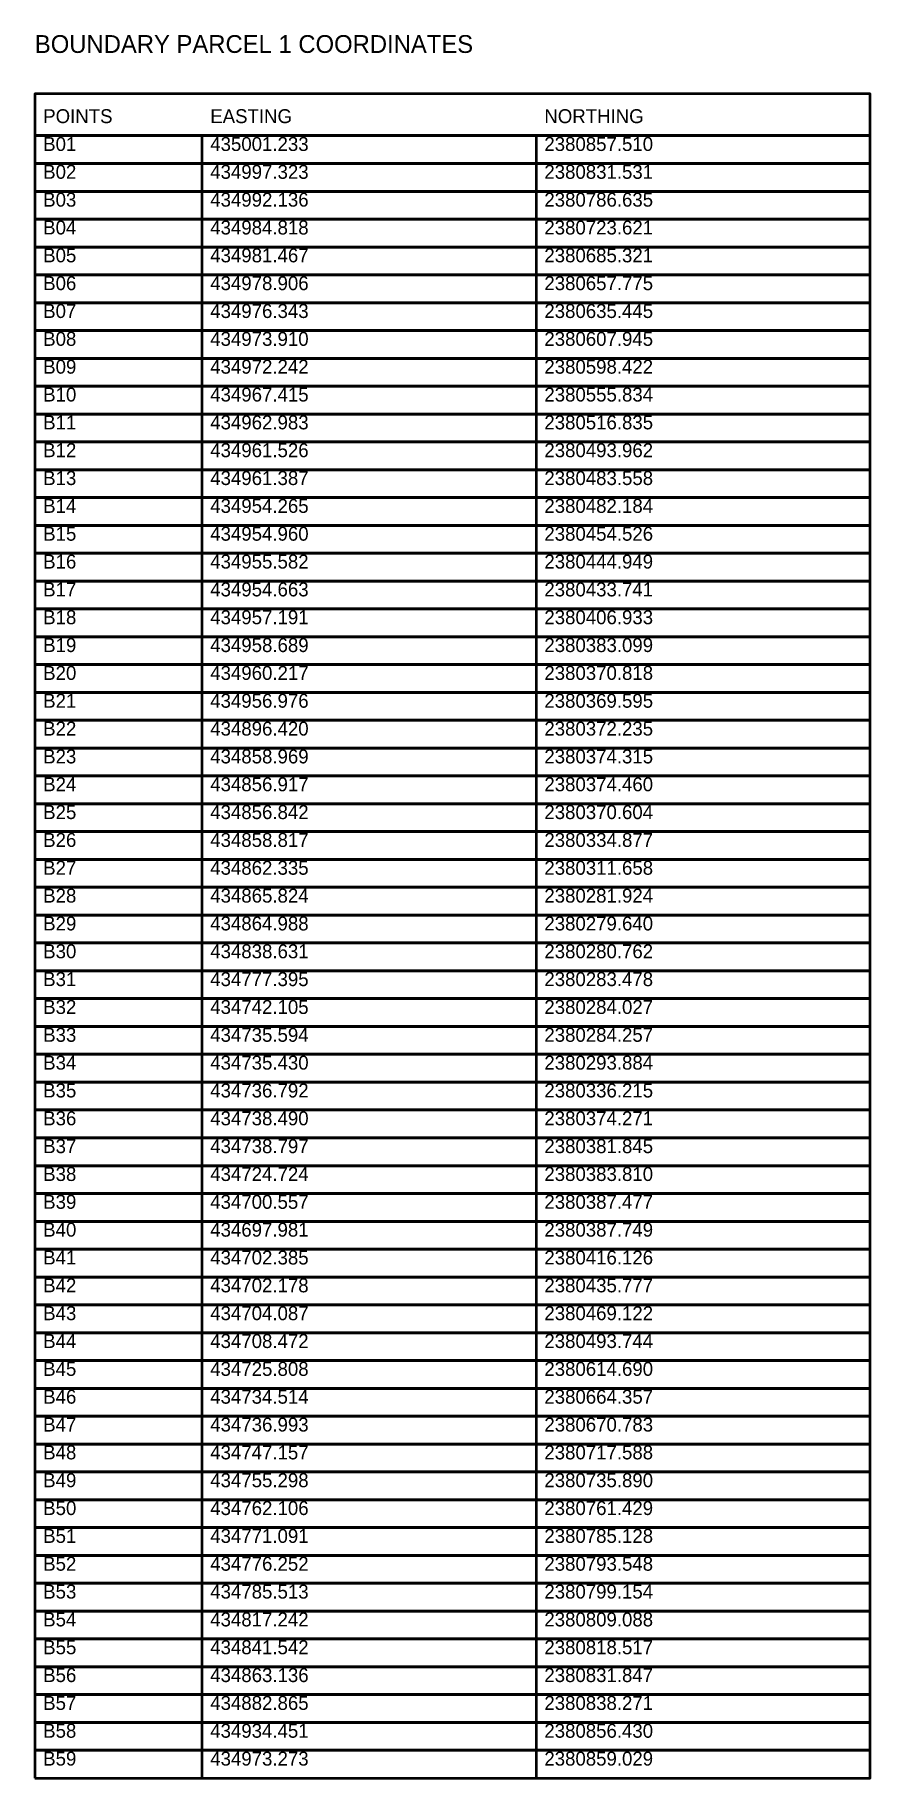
# Model space of a CAD drawing. Header units: metres. Extents: x 434302 to 507065, y 1937737 to 2381091.
# Drawn here: x 435061.2 to 435211.2, y 2380776.2 to 2381089.3 of the extents above; entities that cross this region are included whole.
import ezdxf
from ezdxf.enums import TextEntityAlignment as Align

# ---------------------------------------------------------------- set-up
doc = ezdxf.new("R2010")
doc.units = ezdxf.units.M
doc.layers.add('TITLE_BLOCK', color=7, linetype='Continuous')

msp = doc.modelspace()

# ---------------------------------------------------------------- texts
at = {"layer": 'TITLE_BLOCK'}
for s, height, p in [('BOUNDARY PARCEL 1 COORDINATES', 3.2, (435061.23, 2381085.07)), ('POINTS', 2.5, (435062.73, 2381072.67)), ('EASTING', 2.5, (435092.73, 2381072.67)), ('NORTHING', 2.5, (435152.73, 2381072.67)), ('B01', 2.5, (435062.73, 2381067.67)), ('435001.233', 2.5, (435092.73, 2381067.67)), ('2380857.510', 2.5, (435152.73, 2381067.67)), ('B02', 2.5, (435062.73, 2381062.67)), ('434997.323', 2.5, (435092.73, 2381062.67)), ('2380831.531', 2.5, (435152.73, 2381062.67)), ('B03', 2.5, (435062.73, 2381057.67)), ('434992.136', 2.5, (435092.73, 2381057.67)), ('2380786.635', 2.5, (435152.73, 2381057.67)), ('B04', 2.5, (435062.73, 2381052.67)), ('434984.818', 2.5, (435092.73, 2381052.67)), ('2380723.621', 2.5, (435152.73, 2381052.67)), ('B05', 2.5, (435062.73, 2381047.67)), ('434981.467', 2.5, (435092.73, 2381047.67)), ('2380685.321', 2.5, (435152.73, 2381047.67)), ('B06', 2.5, (435062.73, 2381042.67)), ('434978.906', 2.5, (435092.73, 2381042.67)), ('2380657.775', 2.5, (435152.73, 2381042.67)), ('B07', 2.5, (435062.73, 2381037.67)), ('434976.343', 2.5, (435092.73, 2381037.67)), ('2380635.445', 2.5, (435152.73, 2381037.67)), ('B08', 2.5, (435062.73, 2381032.67)), ('434973.910', 2.5, (435092.73, 2381032.67)), ('2380607.945', 2.5, (435152.73, 2381032.67)), ('B09', 2.5, (435062.73, 2381027.67)), ('434972.242', 2.5, (435092.73, 2381027.67)), ('2380598.422', 2.5, (435152.73, 2381027.67)), ('B10', 2.5, (435062.73, 2381022.67)), ('434967.415', 2.5, (435092.73, 2381022.67)), ('2380555.834', 2.5, (435152.73, 2381022.67)), ('B11', 2.5, (435062.73, 2381017.67)), ('434962.983', 2.5, (435092.73, 2381017.67)), ('2380516.835', 2.5, (435152.73, 2381017.67)), ('B12', 2.5, (435062.73, 2381012.67)), ('434961.526', 2.5, (435092.73, 2381012.67)), ('2380493.962', 2.5, (435152.73, 2381012.67)), ('B13', 2.5, (435062.73, 2381007.67)), ('434961.387', 2.5, (435092.73, 2381007.67)), ('2380483.558', 2.5, (435152.73, 2381007.67)), ('B14', 2.5, (435062.73, 2381002.67)), ('434954.265', 2.5, (435092.73, 2381002.67)), ('2380482.184', 2.5, (435152.73, 2381002.67)), ('B15', 2.5, (435062.73, 2380997.67)), ('434954.960', 2.5, (435092.73, 2380997.67)), ('2380454.526', 2.5, (435152.73, 2380997.67)), ('B16', 2.5, (435062.73, 2380992.67)), ('434955.582', 2.5, (435092.73, 2380992.67)), ('2380444.949', 2.5, (435152.73, 2380992.67)), ('B17', 2.5, (435062.73, 2380987.67)), ('434954.663', 2.5, (435092.73, 2380987.67)), ('2380433.741', 2.5, (435152.73, 2380987.67)), ('B18', 2.5, (435062.73, 2380982.67)), ('434957.191', 2.5, (435092.73, 2380982.67)), ('2380406.933', 2.5, (435152.73, 2380982.67)), ('B19', 2.5, (435062.73, 2380977.67)), ('434958.689', 2.5, (435092.73, 2380977.67)), ('2380383.099', 2.5, (435152.73, 2380977.67)), ('B20', 2.5, (435062.73, 2380972.67)), ('434960.217', 2.5, (435092.73, 2380972.67)), ('2380370.818', 2.5, (435152.73, 2380972.67)), ('B21', 2.5, (435062.73, 2380967.67)), ('434956.976', 2.5, (435092.73, 2380967.67)), ('2380369.595', 2.5, (435152.73, 2380967.67)), ('B22', 2.5, (435062.73, 2380962.67)), ('434896.420', 2.5, (435092.73, 2380962.67)), ('2380372.235', 2.5, (435152.73, 2380962.67)), ('B23', 2.5, (435062.73, 2380957.67)), ('434858.969', 2.5, (435092.73, 2380957.67)), ('2380374.315', 2.5, (435152.73, 2380957.67)), ('B24', 2.5, (435062.73, 2380952.67)), ('434856.917', 2.5, (435092.73, 2380952.67)), ('2380374.460', 2.5, (435152.73, 2380952.67)), ('B25', 2.5, (435062.73, 2380947.67)), ('434856.842', 2.5, (435092.73, 2380947.67)), ('2380370.604', 2.5, (435152.73, 2380947.67)), ('B26', 2.5, (435062.73, 2380942.67)), ('434858.817', 2.5, (435092.73, 2380942.67)), ('2380334.877', 2.5, (435152.73, 2380942.67)), ('B27', 2.5, (435062.73, 2380937.67)), ('434862.335', 2.5, (435092.73, 2380937.67)), ('2380311.658', 2.5, (435152.73, 2380937.67)), ('B28', 2.5, (435062.73, 2380932.67)), ('434865.824', 2.5, (435092.73, 2380932.67)), ('2380281.924', 2.5, (435152.73, 2380932.67)), ('B29', 2.5, (435062.73, 2380927.67)), ('434864.988', 2.5, (435092.73, 2380927.67)), ('2380279.640', 2.5, (435152.73, 2380927.67)), ('B30', 2.5, (435062.73, 2380922.67)), ('434838.631', 2.5, (435092.73, 2380922.67)), ('2380280.762', 2.5, (435152.73, 2380922.67)), ('B31', 2.5, (435062.73, 2380917.67)), ('434777.395', 2.5, (435092.73, 2380917.67)), ('2380283.478', 2.5, (435152.73, 2380917.67)), ('B32', 2.5, (435062.73, 2380912.67)), ('434742.105', 2.5, (435092.73, 2380912.67)), ('2380284.027', 2.5, (435152.73, 2380912.67)), ('B33', 2.5, (435062.73, 2380907.67)), ('434735.594', 2.5, (435092.73, 2380907.67)), ('2380284.257', 2.5, (435152.73, 2380907.67)), ('B34', 2.5, (435062.73, 2380902.67)), ('434735.430', 2.5, (435092.73, 2380902.67)), ('2380293.884', 2.5, (435152.73, 2380902.67)), ('B35', 2.5, (435062.73, 2380897.67)), ('434736.792', 2.5, (435092.73, 2380897.67)), ('2380336.215', 2.5, (435152.73, 2380897.67)), ('B36', 2.5, (435062.73, 2380892.67)), ('434738.490', 2.5, (435092.73, 2380892.67)), ('2380374.271', 2.5, (435152.73, 2380892.67)), ('B37', 2.5, (435062.73, 2380887.67)), ('434738.797', 2.5, (435092.73, 2380887.67)), ('2380381.845', 2.5, (435152.73, 2380887.67)), ('B38', 2.5, (435062.73, 2380882.67)), ('434724.724', 2.5, (435092.73, 2380882.67)), ('2380383.810', 2.5, (435152.73, 2380882.67)), ('B39', 2.5, (435062.73, 2380877.67)), ('434700.557', 2.5, (435092.73, 2380877.67)), ('2380387.477', 2.5, (435152.73, 2380877.67)), ('B40', 2.5, (435062.73, 2380872.67)), ('434697.981', 2.5, (435092.73, 2380872.67)), ('2380387.749', 2.5, (435152.73, 2380872.67)), ('B41', 2.5, (435062.73, 2380867.67)), ('434702.385', 2.5, (435092.73, 2380867.67)), ('2380416.126', 2.5, (435152.73, 2380867.67)), ('B42', 2.5, (435062.73, 2380862.67)), ('434702.178', 2.5, (435092.73, 2380862.67)), ('2380435.777', 2.5, (435152.73, 2380862.67)), ('B43', 2.5, (435062.73, 2380857.67)), ('434704.087', 2.5, (435092.73, 2380857.67)), ('2380469.122', 2.5, (435152.73, 2380857.67)), ('B44', 2.5, (435062.73, 2380852.67)), ('434708.472', 2.5, (435092.73, 2380852.67)), ('2380493.744', 2.5, (435152.73, 2380852.67)), ('B45', 2.5, (435062.73, 2380847.67)), ('434725.808', 2.5, (435092.73, 2380847.67)), ('2380614.690', 2.5, (435152.73, 2380847.67)), ('B46', 2.5, (435062.73, 2380842.67)), ('434734.514', 2.5, (435092.73, 2380842.67)), ('2380664.357', 2.5, (435152.73, 2380842.67)), ('B47', 2.5, (435062.73, 2380837.67)), ('434736.993', 2.5, (435092.73, 2380837.67)), ('2380670.783', 2.5, (435152.73, 2380837.67)), ('B48', 2.5, (435062.73, 2380832.67)), ('434747.157', 2.5, (435092.73, 2380832.67)), ('2380717.588', 2.5, (435152.73, 2380832.67)), ('B49', 2.5, (435062.73, 2380827.67)), ('434755.298', 2.5, (435092.73, 2380827.67)), ('2380735.890', 2.5, (435152.73, 2380827.67)), ('B50', 2.5, (435062.73, 2380822.67)), ('434762.106', 2.5, (435092.73, 2380822.67)), ('2380761.429', 2.5, (435152.73, 2380822.67)), ('B51', 2.5, (435062.73, 2380817.67)), ('434771.091', 2.5, (435092.73, 2380817.67)), ('2380785.128', 2.5, (435152.73, 2380817.67)), ('B52', 2.5, (435062.73, 2380812.67)), ('434776.252', 2.5, (435092.73, 2380812.67)), ('2380793.548', 2.5, (435152.73, 2380812.67)), ('B53', 2.5, (435062.73, 2380807.67)), ('434785.513', 2.5, (435092.73, 2380807.67)), ('2380799.154', 2.5, (435152.73, 2380807.67)), ('B54', 2.5, (435062.73, 2380802.67)), ('434817.242', 2.5, (435092.73, 2380802.67)), ('2380809.088', 2.5, (435152.73, 2380802.67)), ('B55', 2.5, (435062.73, 2380797.67)), ('434841.542', 2.5, (435092.73, 2380797.67)), ('2380818.517', 2.5, (435152.73, 2380797.67)), ('B56', 2.5, (435062.73, 2380792.67)), ('434863.136', 2.5, (435092.73, 2380792.67)), ('2380831.847', 2.5, (435152.73, 2380792.67)), ('B57', 2.5, (435062.73, 2380787.67)), ('434882.865', 2.5, (435092.73, 2380787.67)), ('2380838.271', 2.5, (435152.73, 2380787.67)), ('B58', 2.5, (435062.73, 2380782.67)), ('434934.451', 2.5, (435092.73, 2380782.67)), ('2380856.430', 2.5, (435152.73, 2380782.67)), ('B59', 2.5, (435062.73, 2380777.67)), ('434973.273', 2.5, (435092.73, 2380777.67)), ('2380859.029', 2.5, (435152.73, 2380777.67))]:
    msp.add_text(s, height=height, dxfattribs=at).set_placement(p, align=Align.BOTTOM_LEFT)

# ---------------------------------------------------------------- linework, layer by layer
at = {"layer": 'TITLE_BLOCK', "lineweight": 50}
for p, q in [((435091.23, 2381071.17), (435091.23, 2381066.17)), ((435151.23, 2381071.17), (435151.23, 2381066.17)), ((435091.23, 2381066.17), (435091.23, 2381061.17)), ((435151.23, 2381066.17), (435151.23, 2381061.17)), ((435091.23, 2381061.17), (435091.23, 2381056.17)), ((435151.23, 2381061.17), (435151.23, 2381056.17)), ((435091.23, 2381056.17), (435091.23, 2381051.17)), ((435151.23, 2381056.17), (435151.23, 2381051.17)), ((435091.23, 2381051.17), (435091.23, 2381046.17)), ((435151.23, 2381051.17), (435151.23, 2381046.17)), ((435091.23, 2381046.17), (435091.23, 2381041.17)), ((435151.23, 2381046.17), (435151.23, 2381041.17)), ((435091.23, 2381041.17), (435091.23, 2381036.17)), ((435151.23, 2381041.17), (435151.23, 2381036.17)), ((435091.23, 2381036.17), (435091.23, 2381031.17)), ((435151.23, 2381036.17), (435151.23, 2381031.17)), ((435091.23, 2381031.17), (435091.23, 2381026.17)), ((435151.23, 2381031.17), (435151.23, 2381026.17)), ((435091.23, 2381026.17), (435091.23, 2381021.17)), ((435151.23, 2381026.17), (435151.23, 2381021.17)), ((435091.23, 2381021.17), (435091.23, 2381016.17)), ((435151.23, 2381021.17), (435151.23, 2381016.17)), ((435091.23, 2381016.17), (435091.23, 2381011.17)), ((435151.23, 2381016.17), (435151.23, 2381011.17)), ((435091.23, 2381011.17), (435091.23, 2381006.17)), ((435151.23, 2381011.17), (435151.23, 2381006.17)), ((435091.23, 2381006.17), (435091.23, 2381001.17)), ((435151.23, 2381006.17), (435151.23, 2381001.17)), ((435091.23, 2381001.17), (435091.23, 2380996.17)), ((435151.23, 2381001.17), (435151.23, 2380996.17)), ((435091.23, 2380996.17), (435091.23, 2380991.17)), ((435151.23, 2380996.17), (435151.23, 2380991.17)), ((435091.23, 2380991.17), (435091.23, 2380986.17)), ((435151.23, 2380991.17), (435151.23, 2380986.17)), ((435091.23, 2380986.17), (435091.23, 2380981.17)), ((435151.23, 2380986.17), (435151.23, 2380981.17)), ((435091.23, 2380981.17), (435091.23, 2380976.17)), ((435151.23, 2380981.17), (435151.23, 2380976.17)), ((435091.23, 2380976.17), (435091.23, 2380971.17)), ((435151.23, 2380976.17), (435151.23, 2380971.17)), ((435091.23, 2380971.17), (435091.23, 2380966.17)), ((435151.23, 2380971.17), (435151.23, 2380966.17)), ((435091.23, 2380966.17), (435091.23, 2380961.17)), ((435151.23, 2380966.17), (435151.23, 2380961.17)), ((435091.23, 2380961.17), (435091.23, 2380956.17)), ((435151.23, 2380961.17), (435151.23, 2380956.17)), ((435091.23, 2380956.17), (435091.23, 2380951.17)), ((435151.23, 2380956.17), (435151.23, 2380951.17)), ((435091.23, 2380951.17), (435091.23, 2380946.17)), ((435151.23, 2380951.17), (435151.23, 2380946.17)), ((435091.23, 2380946.17), (435091.23, 2380941.17)), ((435151.23, 2380946.17), (435151.23, 2380941.17)), ((435091.23, 2380941.17), (435091.23, 2380936.17)), ((435151.23, 2380941.17), (435151.23, 2380936.17)), ((435091.23, 2380936.17), (435091.23, 2380931.17)), ((435151.23, 2380936.17), (435151.23, 2380931.17)), ((435091.23, 2380931.17), (435091.23, 2380926.17)), ((435151.23, 2380931.17), (435151.23, 2380926.17)), ((435091.23, 2380926.17), (435091.23, 2380921.17)), ((435151.23, 2380926.17), (435151.23, 2380921.17)), ((435091.23, 2380921.17), (435091.23, 2380916.17)), ((435151.23, 2380921.17), (435151.23, 2380916.17)), ((435091.23, 2380916.17), (435091.23, 2380911.17)), ((435151.23, 2380916.17), (435151.23, 2380911.17)), ((435091.23, 2380911.17), (435091.23, 2380906.17)), ((435151.23, 2380911.17), (435151.23, 2380906.17)), ((435091.23, 2380906.17), (435091.23, 2380901.17)), ((435151.23, 2380906.17), (435151.23, 2380901.17)), ((435091.23, 2380901.17), (435091.23, 2380896.17)), ((435151.23, 2380901.17), (435151.23, 2380896.17)), ((435091.23, 2380896.17), (435091.23, 2380891.17)), ((435151.23, 2380896.17), (435151.23, 2380891.17)), ((435091.23, 2380891.17), (435091.23, 2380886.17)), ((435151.23, 2380891.17), (435151.23, 2380886.17)), ((435091.23, 2380886.17), (435091.23, 2380881.17)), ((435151.23, 2380886.17), (435151.23, 2380881.17)), ((435091.23, 2380881.17), (435091.23, 2380876.17)), ((435151.23, 2380881.17), (435151.23, 2380876.17)), ((435091.23, 2380876.17), (435091.23, 2380871.17)), ((435151.23, 2380876.17), (435151.23, 2380871.17)), ((435091.23, 2380871.17), (435091.23, 2380866.17)), ((435151.23, 2380871.17), (435151.23, 2380866.17)), ((435091.23, 2380866.17), (435091.23, 2380861.17)), ((435151.23, 2380866.17), (435151.23, 2380861.17)), ((435091.23, 2380861.17), (435091.23, 2380856.17)), ((435151.23, 2380861.17), (435151.23, 2380856.17)), ((435091.23, 2380856.17), (435091.23, 2380851.17)), ((435151.23, 2380856.17), (435151.23, 2380851.17)), ((435091.23, 2380851.17), (435091.23, 2380846.17)), ((435151.23, 2380851.17), (435151.23, 2380846.17)), ((435091.23, 2380846.17), (435091.23, 2380841.17)), ((435151.23, 2380846.17), (435151.23, 2380841.17)), ((435091.23, 2380841.17), (435091.23, 2380836.17)), ((435151.23, 2380841.17), (435151.23, 2380836.17)), ((435091.23, 2380836.17), (435091.23, 2380831.17)), ((435151.23, 2380836.17), (435151.23, 2380831.17)), ((435091.23, 2380831.17), (435091.23, 2380826.17)), ((435151.23, 2380831.17), (435151.23, 2380826.17)), ((435091.23, 2380826.17), (435091.23, 2380821.17)), ((435151.23, 2380826.17), (435151.23, 2380821.17)), ((435091.23, 2380821.17), (435091.23, 2380816.17)), ((435151.23, 2380821.17), (435151.23, 2380816.17)), ((435091.23, 2380816.17), (435091.23, 2380811.17)), ((435151.23, 2380816.17), (435151.23, 2380811.17)), ((435091.23, 2380811.17), (435091.23, 2380806.17)), ((435151.23, 2380811.17), (435151.23, 2380806.17)), ((435091.23, 2380806.17), (435091.23, 2380801.17)), ((435151.23, 2380806.17), (435151.23, 2380801.17)), ((435091.23, 2380801.17), (435091.23, 2380796.17)), ((435151.23, 2380801.17), (435151.23, 2380796.17)), ((435091.23, 2380796.17), (435091.23, 2380791.17)), ((435151.23, 2380796.17), (435151.23, 2380791.17)), ((435091.23, 2380791.17), (435091.23, 2380786.17)), ((435151.23, 2380791.17), (435151.23, 2380786.17)), ((435091.23, 2380786.17), (435091.23, 2380781.17)), ((435151.23, 2380786.17), (435151.23, 2380781.17)), ((435091.23, 2380781.17), (435091.23, 2380776.17)), ((435151.23, 2380781.17), (435151.23, 2380776.17))]:
    msp.add_line(p, q, dxfattribs=at)
for points in [[(435061.23, 2381071.17), (435211.23, 2381071.17), (435211.23, 2381078.67), (435061.23, 2381078.67)], [(435061.23, 2381066.17), (435211.23, 2381066.17), (435211.23, 2381071.17), (435061.23, 2381071.17)], [(435061.23, 2381061.17), (435211.23, 2381061.17), (435211.23, 2381066.17), (435061.23, 2381066.17)], [(435061.23, 2381056.17), (435211.23, 2381056.17), (435211.23, 2381061.17), (435061.23, 2381061.17)], [(435061.23, 2381051.17), (435211.23, 2381051.17), (435211.23, 2381056.17), (435061.23, 2381056.17)], [(435061.23, 2381046.17), (435211.23, 2381046.17), (435211.23, 2381051.17), (435061.23, 2381051.17)], [(435061.23, 2381041.17), (435211.23, 2381041.17), (435211.23, 2381046.17), (435061.23, 2381046.17)], [(435061.23, 2381036.17), (435211.23, 2381036.17), (435211.23, 2381041.17), (435061.23, 2381041.17)], [(435061.23, 2381031.17), (435211.23, 2381031.17), (435211.23, 2381036.17), (435061.23, 2381036.17)], [(435061.23, 2381026.17), (435211.23, 2381026.17), (435211.23, 2381031.17), (435061.23, 2381031.17)], [(435061.23, 2381021.17), (435211.23, 2381021.17), (435211.23, 2381026.17), (435061.23, 2381026.17)], [(435061.23, 2381016.17), (435211.23, 2381016.17), (435211.23, 2381021.17), (435061.23, 2381021.17)], [(435061.23, 2381011.17), (435211.23, 2381011.17), (435211.23, 2381016.17), (435061.23, 2381016.17)], [(435061.23, 2381006.17), (435211.23, 2381006.17), (435211.23, 2381011.17), (435061.23, 2381011.17)], [(435061.23, 2381001.17), (435211.23, 2381001.17), (435211.23, 2381006.17), (435061.23, 2381006.17)], [(435061.23, 2380996.17), (435211.23, 2380996.17), (435211.23, 2381001.17), (435061.23, 2381001.17)], [(435061.23, 2380991.17), (435211.23, 2380991.17), (435211.23, 2380996.17), (435061.23, 2380996.17)], [(435061.23, 2380986.17), (435211.23, 2380986.17), (435211.23, 2380991.17), (435061.23, 2380991.17)], [(435061.23, 2380981.17), (435211.23, 2380981.17), (435211.23, 2380986.17), (435061.23, 2380986.17)], [(435061.23, 2380976.17), (435211.23, 2380976.17), (435211.23, 2380981.17), (435061.23, 2380981.17)], [(435061.23, 2380971.17), (435211.23, 2380971.17), (435211.23, 2380976.17), (435061.23, 2380976.17)], [(435061.23, 2380966.17), (435211.23, 2380966.17), (435211.23, 2380971.17), (435061.23, 2380971.17)], [(435061.23, 2380961.17), (435211.23, 2380961.17), (435211.23, 2380966.17), (435061.23, 2380966.17)], [(435061.23, 2380956.17), (435211.23, 2380956.17), (435211.23, 2380961.17), (435061.23, 2380961.17)], [(435061.23, 2380951.17), (435211.23, 2380951.17), (435211.23, 2380956.17), (435061.23, 2380956.17)], [(435061.23, 2380946.17), (435211.23, 2380946.17), (435211.23, 2380951.17), (435061.23, 2380951.17)], [(435061.23, 2380941.17), (435211.23, 2380941.17), (435211.23, 2380946.17), (435061.23, 2380946.17)], [(435061.23, 2380936.17), (435211.23, 2380936.17), (435211.23, 2380941.17), (435061.23, 2380941.17)], [(435061.23, 2380931.17), (435211.23, 2380931.17), (435211.23, 2380936.17), (435061.23, 2380936.17)], [(435061.23, 2380926.17), (435211.23, 2380926.17), (435211.23, 2380931.17), (435061.23, 2380931.17)], [(435061.23, 2380921.17), (435211.23, 2380921.17), (435211.23, 2380926.17), (435061.23, 2380926.17)], [(435061.23, 2380916.17), (435211.23, 2380916.17), (435211.23, 2380921.17), (435061.23, 2380921.17)], [(435061.23, 2380911.17), (435211.23, 2380911.17), (435211.23, 2380916.17), (435061.23, 2380916.17)], [(435061.23, 2380906.17), (435211.23, 2380906.17), (435211.23, 2380911.17), (435061.23, 2380911.17)], [(435061.23, 2380901.17), (435211.23, 2380901.17), (435211.23, 2380906.17), (435061.23, 2380906.17)], [(435061.23, 2380896.17), (435211.23, 2380896.17), (435211.23, 2380901.17), (435061.23, 2380901.17)], [(435061.23, 2380891.17), (435211.23, 2380891.17), (435211.23, 2380896.17), (435061.23, 2380896.17)], [(435061.23, 2380886.17), (435211.23, 2380886.17), (435211.23, 2380891.17), (435061.23, 2380891.17)], [(435061.23, 2380881.17), (435211.23, 2380881.17), (435211.23, 2380886.17), (435061.23, 2380886.17)], [(435061.23, 2380876.17), (435211.23, 2380876.17), (435211.23, 2380881.17), (435061.23, 2380881.17)], [(435061.23, 2380871.17), (435211.23, 2380871.17), (435211.23, 2380876.17), (435061.23, 2380876.17)], [(435061.23, 2380866.17), (435211.23, 2380866.17), (435211.23, 2380871.17), (435061.23, 2380871.17)], [(435061.23, 2380861.17), (435211.23, 2380861.17), (435211.23, 2380866.17), (435061.23, 2380866.17)], [(435061.23, 2380856.17), (435211.23, 2380856.17), (435211.23, 2380861.17), (435061.23, 2380861.17)], [(435061.23, 2380851.17), (435211.23, 2380851.17), (435211.23, 2380856.17), (435061.23, 2380856.17)], [(435061.23, 2380846.17), (435211.23, 2380846.17), (435211.23, 2380851.17), (435061.23, 2380851.17)], [(435061.23, 2380841.17), (435211.23, 2380841.17), (435211.23, 2380846.17), (435061.23, 2380846.17)], [(435061.23, 2380836.17), (435211.23, 2380836.17), (435211.23, 2380841.17), (435061.23, 2380841.17)], [(435061.23, 2380831.17), (435211.23, 2380831.17), (435211.23, 2380836.17), (435061.23, 2380836.17)], [(435061.23, 2380826.17), (435211.23, 2380826.17), (435211.23, 2380831.17), (435061.23, 2380831.17)], [(435061.23, 2380821.17), (435211.23, 2380821.17), (435211.23, 2380826.17), (435061.23, 2380826.17)], [(435061.23, 2380816.17), (435211.23, 2380816.17), (435211.23, 2380821.17), (435061.23, 2380821.17)], [(435061.23, 2380811.17), (435211.23, 2380811.17), (435211.23, 2380816.17), (435061.23, 2380816.17)], [(435061.23, 2380806.17), (435211.23, 2380806.17), (435211.23, 2380811.17), (435061.23, 2380811.17)], [(435061.23, 2380801.17), (435211.23, 2380801.17), (435211.23, 2380806.17), (435061.23, 2380806.17)], [(435061.23, 2380796.17), (435211.23, 2380796.17), (435211.23, 2380801.17), (435061.23, 2380801.17)], [(435061.23, 2380791.17), (435211.23, 2380791.17), (435211.23, 2380796.17), (435061.23, 2380796.17)], [(435061.23, 2380786.17), (435211.23, 2380786.17), (435211.23, 2380791.17), (435061.23, 2380791.17)], [(435061.23, 2380781.17), (435211.23, 2380781.17), (435211.23, 2380786.17), (435061.23, 2380786.17)], [(435061.23, 2380776.17), (435211.23, 2380776.17), (435211.23, 2380781.17), (435061.23, 2380781.17)]]:
    msp.add_lwpolyline(points, close=True, dxfattribs=at)

msp.set_redraw_order([(e.dxf.handle, doc.entitydb.next_handle()) for e in msp.query("TEXT MTEXT ATTDEF DIMENSION ARC_DIMENSION")])  # texts and dimensions are drawn at this point

doc.saveas('drawing.dxf')
